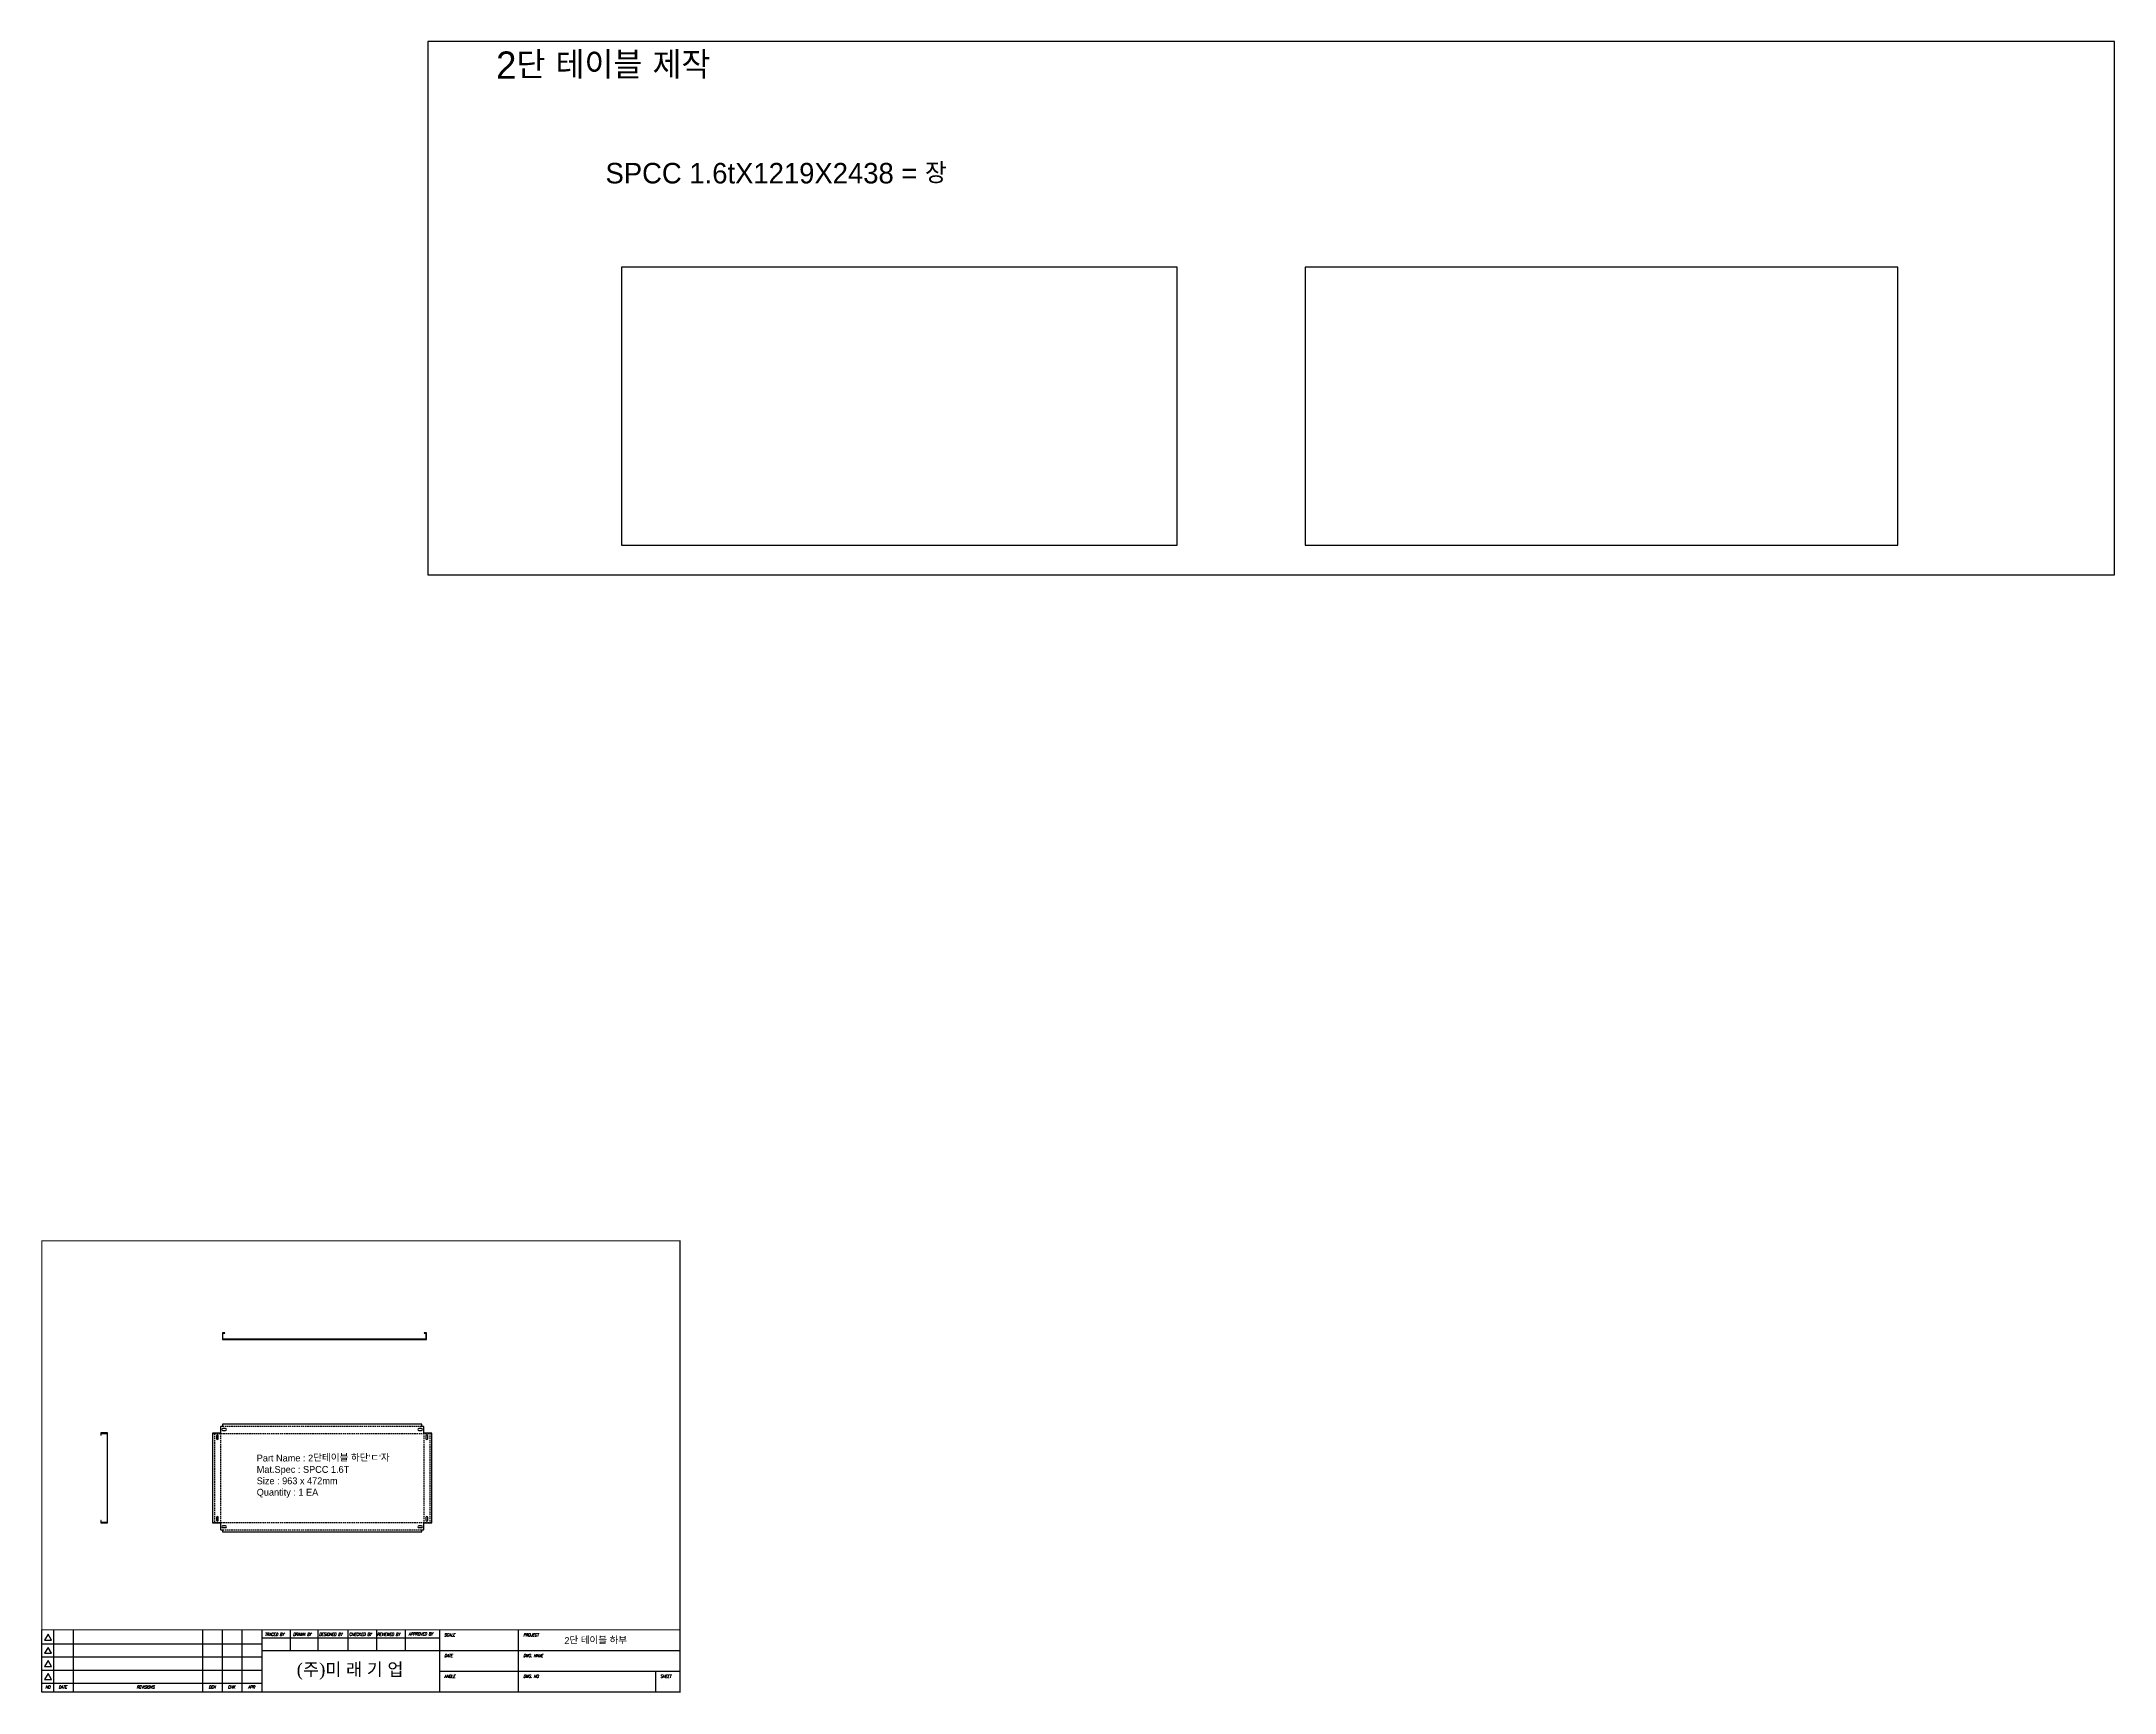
# Model space of a CAD drawing. Header units: millimetres. Extents: x -3500 to 12400, y 0 to 7340.
# Drawn here: x 3306 to 12400, y 95 to 7340 of the extents above; entities that cross this region are included whole.
import ezdxf
from ezdxf.enums import TextEntityAlignment as Align

# ---------------------------------------------------------------- set-up
doc = ezdxf.new("R2010")
doc.units = ezdxf.units.MM
doc.linetypes.add('HIDDEN', pattern=[9.525, 6.35, -3.175])
for name, color, linetype in [('FROM', 7, 'Continuous'), ('Hidden', 8, 'HIDDEN'), ('레이져', 7, 'Continuous')]:
    doc.layers.add(name, color=color, linetype=linetype)
doc.styles.add('G1', font='batang.ttc', dxfattribs={"height": 20})
doc.styles.add('ITALICT', font='italict')
doc.styles.add('LGIS', font='gss.shx', dxfattribs={"width": 0.9, "height": 41, "bigfont": 'GHS.SHX'})

# ---------------------------------------------------------------- blocks, each defined once
blk = doc.blocks.new('8x20_horizontal')
at = {"layer": '레이져', "ltscale": 10}
for p, q in [((6, 4), (-6, 4)), ((-6, -4), (6, -4))]:
    blk.add_line(p, q, dxfattribs=at)
for centre, start, end in [((-6, 0), 90, 270), ((6, 0), 270, 90)]:
    blk.add_arc(centre, 4, start, end, dxfattribs=at)
blk = doc.blocks.new('8x20_vertical')
at = {"layer": '레이져', "ltscale": 10}
for p, q in [((-4, 6), (-4, -6)), ((4, -6), (4, 6))]:
    blk.add_line(p, q, dxfattribs=at)
for centre, start, end in [((0, 6), 0, 180), ((0, -6), 180, 0)]:
    blk.add_arc(centre, 4, start, end, dxfattribs=at)
blk = doc.blocks.new('3')
at = {"layer": 'FROM', "color": 7}
blk.add_line((25823, 11169), (25823, 11496), dxfattribs=at)
at = {"layer": 'FROM', "color": 2}
for p, q in [((25886, 11169), (25886, 11496)), ((25990, 11169), (25990, 11496)), ((26670, 11169), (26670, 11496)), ((26774, 11169), (26774, 11496)), ((26878, 11169), (26878, 11496)), ((25823, 11423), (26982, 11423)), ((25823, 11354), (26982, 11354)), ((25823, 11284), (26982, 11284)), ((25823, 11215), (26982, 11215))]:
    blk.add_line(p, q, dxfattribs=at)
at = {"layer": 'FROM', "color": 0}
for p, q in [((26982, 11169), (26982, 11496)), ((27131, 11496), (27131, 11387)), ((27277, 11387), (27277, 11496)), ((27434, 11496), (27434, 11387)), ((27584, 11496), (27584, 11387)), ((27735, 11496), (27735, 11387)), ((27916, 11496), (27916, 11169)), ((28332, 11169), (28332, 11496)), ((26982, 11455), (27916, 11455)), ((26982, 11387), (29183, 11387)), ((27916, 11278), (29183, 11278))]:
    blk.add_line(p, q, dxfattribs=at)
at = {"layer": 'FROM'}
blk.add_line((29054, 11278), (29054, 11169), dxfattribs=at)
at = {"layer": 'FROM', "color": 0, "const_width": 5.89}
blk.add_lwpolyline([(25823, 11169), (29183, 11169), (29183, 13545), (25823, 13545)], close=True, dxfattribs=at)
at = {"layer": 'FROM', "color": 0, "const_width": 4.87}
blk.add_lwpolyline([(25823, 11496), (29183, 11496)], dxfattribs=at)
at = {"layer": 'FROM', "color": 2}
for points in [[(25855, 11474), (25837, 11442), (25873, 11442)], [(25855, 11404), (25837, 11373), (25873, 11373)], [(25855, 11335), (25837, 11304), (25873, 11304)], [(25855, 11266), (25837, 11235), (25873, 11235)]]:
    blk.add_lwpolyline(points, close=True, dxfattribs=at)
at = {"layer": 'FROM', "color": 4, "style": 'ITALICT', "width": 0.8}
for s, height, p in [('TRACED BY', 15.6, (26997, 11465)), ('DRAWN BY', 15.6, (27146, 11465)), ('DESIGNED BY', 15.58, (27283, 11465)), ('CHECKED BY', 15.6, (27441, 11465)), ('REVIEWED BY', 15.58, (27588, 11465)), ('APPROVED BY', 15.58, (27754, 11467)), ('SCALE', 15.6, (27942, 11462)), ('PROJECT', 15.6, (28358, 11462)), ('DATE', 15.6, (27942, 11353)), ('DWG. NAME', 15.6, (28358, 11353)), ('ANGLE', 15.6, (27942, 11244)), ('DWG. NO', 15.6, (28358, 11244)), ('SHEET', 15.6, (29080, 11244)), ('NO', 15.6, (25841, 11187)), ('DATE', 15.6, (25911, 11187)), ('REVISIONS', 15.6, (26322, 11187)), ('DEN', 15.6, (26701, 11187)), ('CHK', 15.6, (26802, 11187)), ('APR', 15.6, (26909, 11187))]:
    blk.add_text(s, height=height, dxfattribs=at).set_placement(p)
blk = doc.blocks.new('drawings_frame')
at = {"xscale": 0.837272107773114, "yscale": 0.837272107773114, "zscale": 0.837272107773114}
blk.add_blockref('3', (-21613.2, -9354.1), dxfattribs=at)
at = {"style": 'G1'}
blk.add_text('(주)미 래 기 업', height=55.92, dxfattribs=at).set_placement((1366.2, 91.3), align=Align.MIDDLE)

msp = doc.modelspace()

# ---------------------------------------------------------------- linework, layer by layer
for p, q in [((12400, 7340), (5000, 7340)), ((5000, 7340), (5000, 5000)), ((12400, 5000), (12400, 7340)), ((5000, 5000), (12400, 5000)), ((4110, 1674), (4100, 1674)), ((4100, 1674), (4100, 1644)), ((4100, 1644), (4994, 1644)), ((4101.6, 1645.6), (4101.6, 1672.4)), ((4101.6, 1672.4), (4110, 1672.4)), ((4992.4, 1645.6), (4101.6, 1645.6)), ((4110, 1674), (4110, 1674)), ((4110, 1672.4), (4110, 1674)), ((4994, 1674), (4984, 1674)), ((4984, 1674), (4984, 1672.4)), ((4984, 1672.4), (4992.4, 1672.4)), ((4992.4, 1672.4), (4992.4, 1645.6)), ((4994, 1644), (4994, 1674)), ((3595.4, 1234), (3565.4, 1234)), ((3565.4, 1234), (3565.4, 1224)), ((3565.4, 1224), (3567, 1224)), ((3567, 1224), (3567, 1232.4)), ((3567, 1232.4), (3593.8, 1232.4)), ((3593.8, 1232.4), (3593.8, 841.6)), ((3595.4, 840), (3595.4, 1234)), ((3567, 850), (3565.4, 850)), ((3565.4, 850), (3565.4, 840)), ((3565.4, 840), (3595.4, 840)), ((3567, 850), (3567, 850)), ((3567, 841.6), (3567, 850)), ((3593.8, 841.6), (3567, 841.6))]:
    msp.add_line(p, q)
at = {"layer": 'hidden'}
for p, q in [((4055.5, 1231.5), (5018.5, 1231.5)), ((4064, 1231.5), (4064, 839)), ((4091, 1233), (4091, 839)), ((4100, 1263.5), (4974, 1263.5)), ((4983, 1233), (4983, 839)), ((5010, 1233), (5010, 839)), ((4055.5, 840.5), (5018.5, 840.5)), ((4100, 808.5), (4974, 808.5))]:
    msp.add_line(p, q, dxfattribs=at)
at = {"layer": '레이져'}
for p, q in [((8288, 6349), (5850, 6349)), ((5850, 6349), (5850, 5130)), ((8288, 5130), (8288, 6349)), ((11450, 6349), (8850, 6349)), ((8850, 6349), (8850, 5130)), ((11450, 5130), (11450, 6349)), ((5850, 5130), (8288, 5130)), ((8850, 5130), (11450, 5130)), ((4091.5, 1233), (4055.5, 1233)), ((4055.5, 1233), (4055.5, 1231.5)), ((4055.5, 1231.5), (4055.5, 840.5)), ((4091.5, 1261), (4091.5, 1233)), ((4100, 1263), (4093.5, 1263)), ((4974, 1272), (4100, 1272)), ((4100, 1272), (4100, 1263.5)), ((4100, 1263.5), (4100, 1263)), ((4974, 1263.5), (4974, 1272)), ((4974, 1263), (4974, 1263.5)), ((4980.5, 1263), (4974, 1263)), ((4982.5, 1233), (4982.5, 1261)), ((5018.5, 1233), (4982.5, 1233)), ((5018.5, 1231.5), (5018.5, 1233)), ((5018.5, 840.5), (5018.5, 1231.5)), ((4055.5, 840.5), (4055.5, 839)), ((4055.5, 839), (4091.5, 839)), ((4091.5, 839), (4091.5, 811)), ((4982.5, 811), (4982.5, 839)), ((4982.5, 839), (5018.5, 839)), ((5018.5, 839), (5018.5, 840.5)), ((4093.5, 809), (4100, 809)), ((4100, 809), (4100, 808.5)), ((4100, 808.5), (4100, 800)), ((4100, 800), (4100, 800)), ((4100, 800), (4974, 800)), ((4974, 808.5), (4974, 809)), ((4974, 809), (4980.5, 809)), ((4974, 800), (4974, 808.5))]:
    msp.add_line(p, q, dxfattribs=at)
for centre, start, end in [((4093.5, 1261), 90, 180), ((4980.5, 1261), 0, 90), ((4093.5, 811), 180, -90), ((4980.5, 811), -90, 0)]:
    msp.add_arc(centre, 2, start, end, dxfattribs=at)

# ---------------------------------------------------------------- block references
at = {"xscale": 0.9949748743718593, "yscale": 0.9949748743718593}
msp.add_blockref('drawings_frame', (3300, 100, 0.99), dxfattribs=at)
at = {"layer": '레이져'}
for name, p in [('8x20_vertical', (4077.5, 1215, 1)), ('8x20_horizontal', (4107.5, 1249.5, 1)), ('8x20_horizontal', (4966.5, 1249.5, 1)), ('8x20_vertical', (4996.5, 1215, 1)), ('8x20_vertical', (4077.5, 857, 1)), ('8x20_horizontal', (4107.5, 822.5, 1)), ('8x20_horizontal', (4966.5, 822.5, 1)), ('8x20_vertical', (4996.5, 857, 1))]:
    msp.add_blockref(name, p, dxfattribs=at)

# ---------------------------------------------------------------- texts
at = {"style": 'LGIS'}
for s, height, p in [('2단 테이블 제작', 120, (5300, 7140)), ('SPCC 1.6tX1219X2438 = 장', 90, (5780, 6690)), ("Part Name : 2단테이블 하단'ㄷ'자 ", 30, (4250, 1100)), ('Size : 963 x 472mm', 30, (4250, 1000)), ('Mat.Spec : SPCC 1.6T', 30, (4250, 1050)), ('Quantity : 1 EA', 30, (4250, 950)), (' 2단 테이블 하부', 29.849, (5588.44, 298.99))]:
    msp.add_text(s, height=height, dxfattribs=at).set_placement(p, align=Align.BOTTOM_LEFT)

doc.saveas('drawing.dxf')
